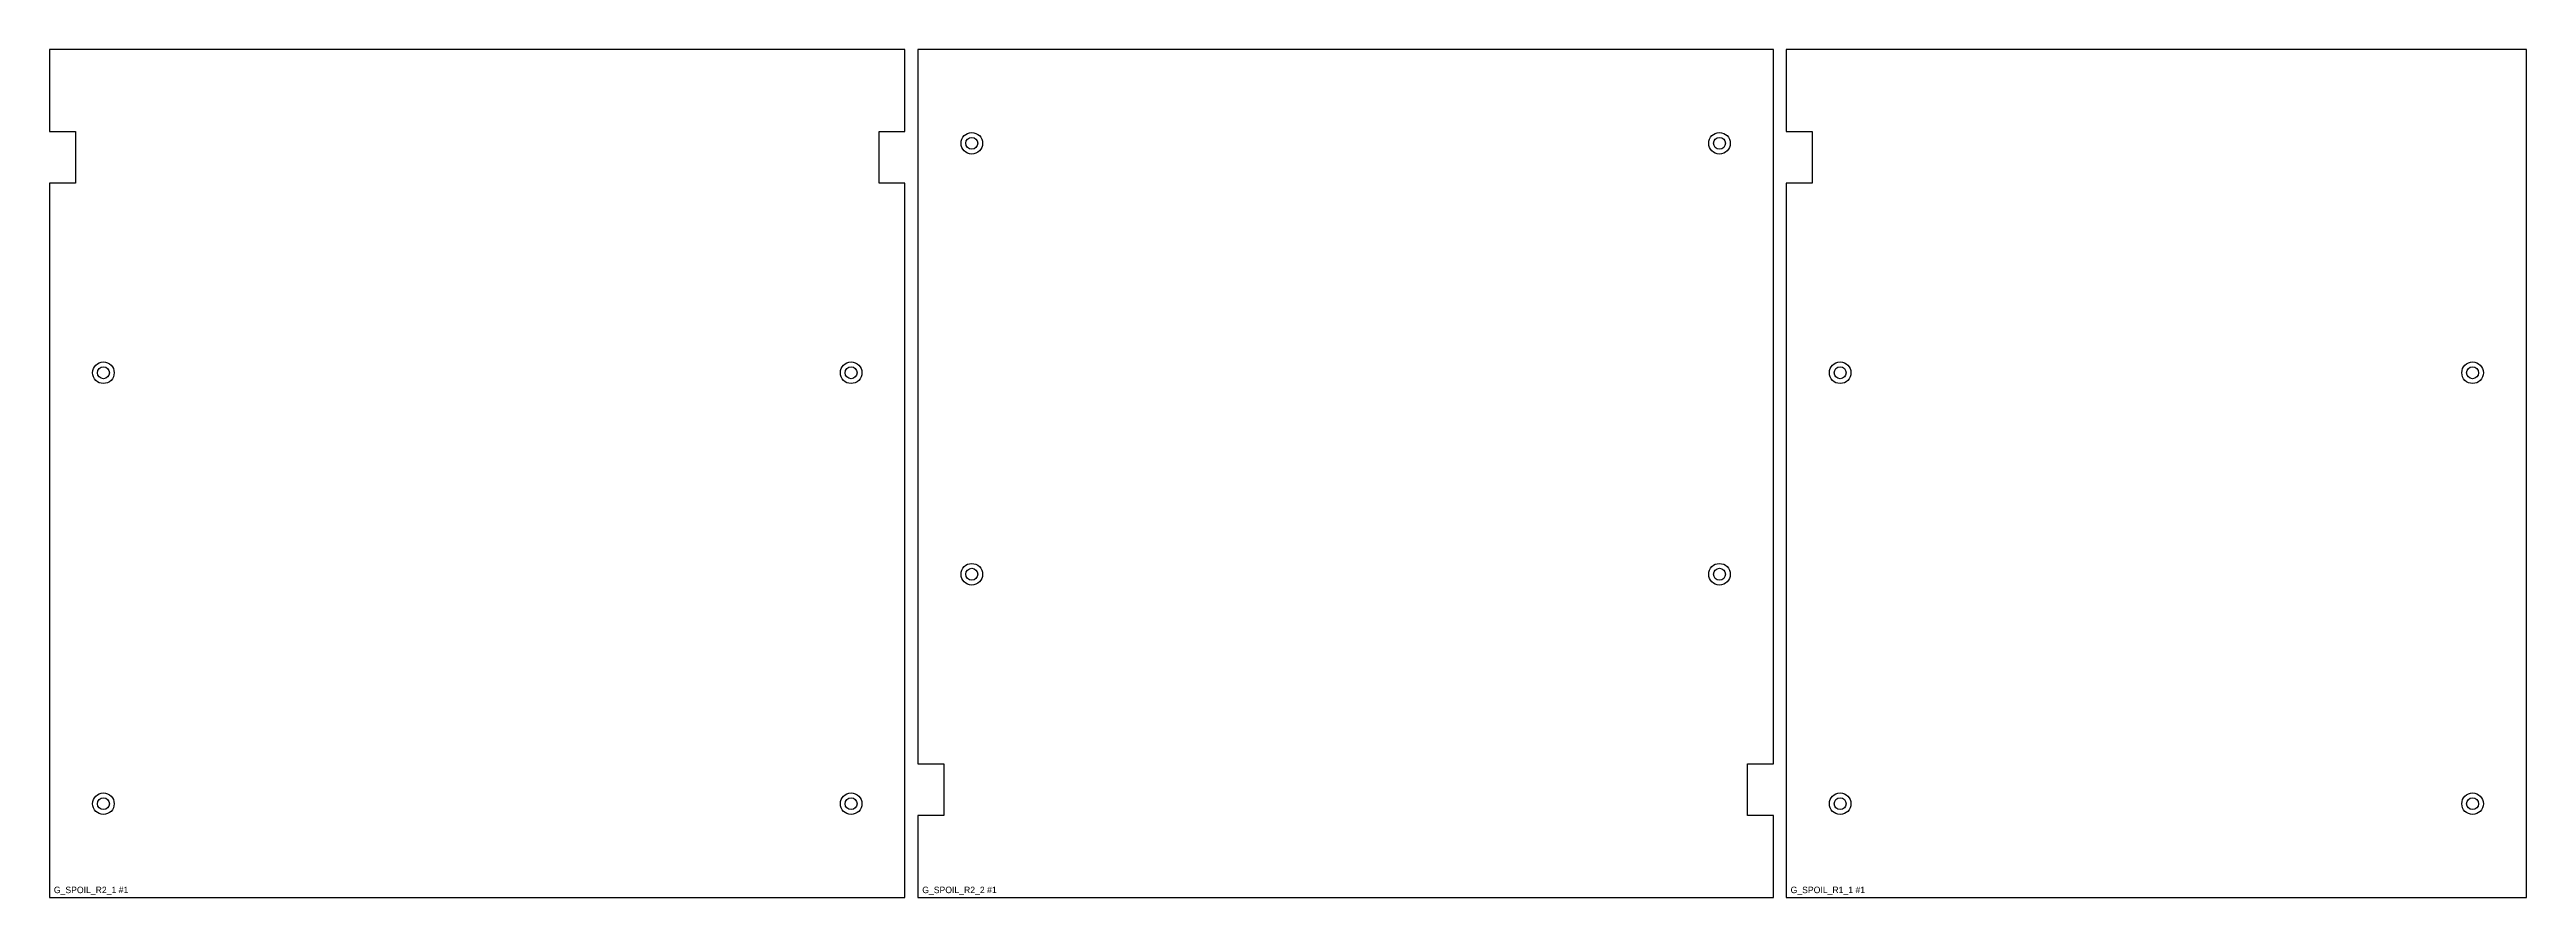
# Model space of a CAD drawing. Header units: millimetres. Extents: x 0 to 1369, y 0 to 2438.
# Drawn here: x 10 to 1160, y 10 to 404 of the extents above; entities that cross this region are included whole.
import ezdxf

# ---------------------------------------------------------------- set-up
doc = ezdxf.new("R2010")
doc.units = ezdxf.units.MM
for name, color, linetype in [('CUT_HOLES', 7, 'Continuous'), ('CUT_OUTER', 7, 'Continuous'), ('MILL_TOP_POCKET_DEPTH_3_PLUS_CSK', 7, 'Continuous'), ('PART_MARK_NO_CUT', 7, 'Continuous')]:
    doc.layers.add(name, color=color, linetype=linetype)

msp = doc.modelspace()

# ---------------------------------------------------------------- texts
at = {"layer": 'PART_MARK_NO_CUT'}
for s, p in [('G_SPOIL_R2_1 #1', (12, 12)), ('G_SPOIL_R2_2 #1', (415, 12)), ('G_SPOIL_R1_1 #1', (818, 12))]:
    msp.add_text(s, height=3, dxfattribs=at).set_placement(p)

# ---------------------------------------------------------------- linework, layer by layer
at = {"layer": 'CUT_HOLES'}
for centre in [(438, 360), (785, 360), (35, 253.5), (382, 253.5), (841, 253.5), (1134.5, 253.5), (438, 160), (785, 160), (35, 53.5), (382, 53.5), (841, 53.5), (1134.5, 53.5)]:
    msp.add_circle(centre, 2.75, dxfattribs=at)
at = {"layer": 'CUT_OUTER'}
for points in [[(407, 10), (407, 341.5), (395, 341.5), (395, 365.5), (407, 365.5), (407, 403.5), (10, 403.5), (10, 365.5), (22, 365.5), (22, 341.5), (10, 341.5), (10, 10)], [(810, 10), (810, 48), (798, 48), (798, 72), (810, 72), (810, 403.5), (413, 403.5), (413, 72), (425, 72), (425, 48), (413, 48), (413, 10)], [(1159.5, 10), (1159.5, 403.5), (816, 403.5), (816, 365.5), (828, 365.5), (828, 341.5), (816, 341.5), (816, 10)]]:
    msp.add_lwpolyline(points, close=True, dxfattribs=at)
at = {"layer": 'MILL_TOP_POCKET_DEPTH_3_PLUS_CSK'}
for centre in [(438, 360), (785, 360), (35, 253.5), (382, 253.5), (841, 253.5), (1134.5, 253.5), (438, 160), (785, 160), (35, 53.5), (382, 53.5), (841, 53.5), (1134.5, 53.5)]:
    msp.add_circle(centre, 5, dxfattribs=at)

msp.set_redraw_order([(e.dxf.handle, doc.entitydb.next_handle()) for e in msp.query("TEXT MTEXT ATTDEF DIMENSION ARC_DIMENSION")])  # texts and dimensions are drawn at this point

doc.saveas('drawing.dxf')
